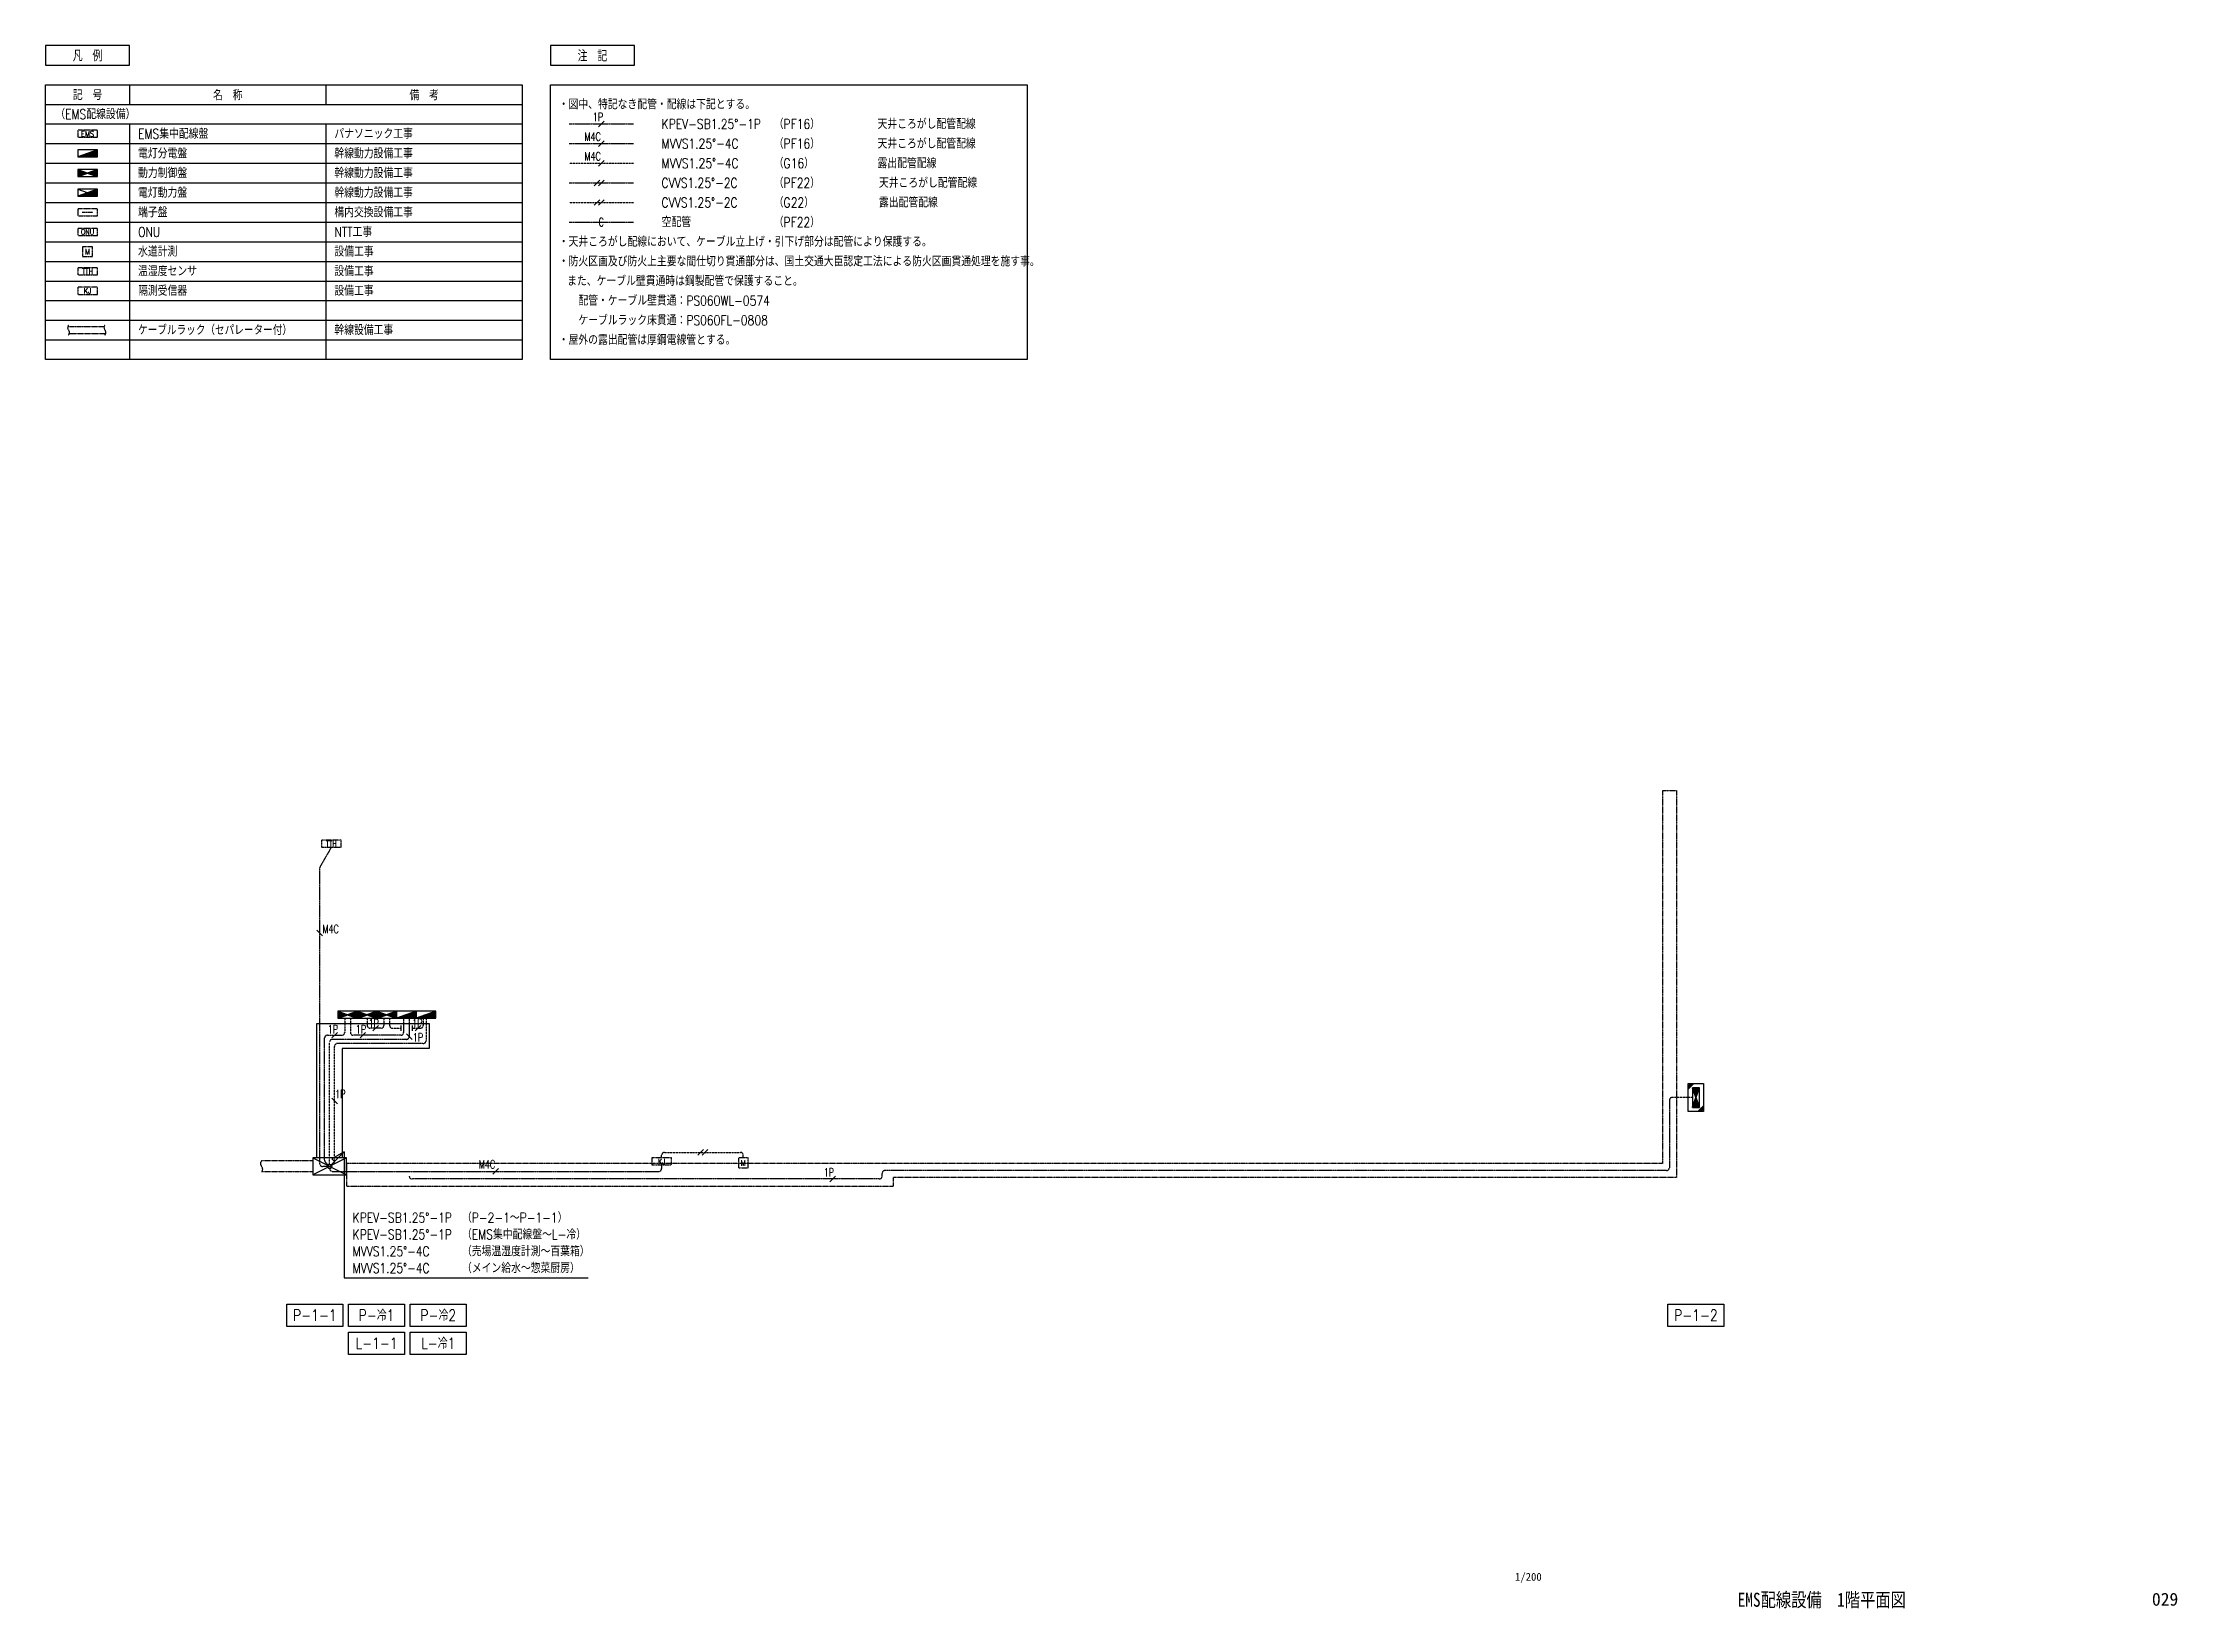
# Model space of a CAD drawing. Header units: millimetres. Extents: x 6400 to 176611, y 1464 to 57300.
# Drawn here: x 6400 to 82510, y 1464 to 57300 of the extents above; entities that cross this region are included whole.
import ezdxf
from ezdxf.enums import TextEntityAlignment as Align

# ---------------------------------------------------------------- set-up
doc = ezdxf.new("R2010")
doc.units = ezdxf.units.MM
doc.header["$LTSCALE"] = 0.2
doc.set_wipeout_variables(frame=1)
for name, pattern in [('CENTER', [50.8, 31.75, -6.35, 6.35, -6.35]), ('DASHED', [19.05, 12.7, -6.35]), ('HIDDEN', [9.525, 6.35, -3.175])]:
    doc.linetypes.add(name, pattern=pattern)
for name, color, linetype in [('1_ケーブルラック', 3, 'Continuous'), ('1_シンボル', 2, 'Continuous'), ('1_乗数', 3, 'Continuous'), ('1_強調文字', 4, 'Continuous'), ('1_文字', 3, 'Continuous'), ('1_表', 7, 'Continuous'), ('1_配線_1', 1, 'Continuous'), ('1_配線_3', 1, 'DASHED'), ('1_配線_4', 1, 'CENTER'), ('A_建築', 8, 'Continuous'), ('枠内記述', 3, 'Continuous')]:
    doc.layers.add(name, color=color, linetype=linetype)
doc.styles.add('L', font='simplex.shx', dxfattribs={"width": 0.8, "bigfont": 'extfont2.shx'})
doc.styles.get("Standard").update_dxf_attribs({"font": 'simplex.shx', "width": 0.8, "bigfont": 'extfont2.shx'})
doc.styles.add('ゴシック', font='MS Gothic.ttf', dxfattribs={"height": 4})
pattern_1 = [(0, (-72500, -18575), (0, 3.175), [])]

msp = doc.modelspace()

# ---------------------------------------------------------------- texts
at = {"layer": '1_シンボル', "color": 7, "width": 0.8}
msp.add_text('TTH', height=200, dxfattribs=at).set_placement((16690, 28730), align=Align.MIDDLE)
at = {"layer": '1_乗数', "linetype": 'Continuous', "lineweight": 0, "width": 0.7}
for s, p in [('M4C', (16375, 25545)), ('1P', (16561, 21965)), ('1P', (17564, 21965)), ('1P', (18019, 22177)), ('1P', (19575, 22183)), ('1P', (19597, 21674)), ('1P', (16825, 19655)), ('M4C', (21949, 17148)), ('1P', (34245, 16859))]:
    msp.add_text(s, height=300, dxfattribs=at).set_placement(p)
at = {"layer": '1_文字', "width": 0.8}
for s, p in [('KPEV-SB1.25°-1P', (17450, 15221)), ('（P-2-1～P-1-1）', (21350, 15221)), ('KPEV-SB1.25°-1P', (17450, 14621)), ('（EMS集中配線盤～L-冷）', (21350, 14621)), ('MVVS1.25°-4C', (17450, 14021)), ('MVVS1.25°-4C', (17450, 13421)), ('（売場温湿度計測～百葉箱）', (21350, 14021)), ('（メイン給水～惣菜厨房）', (21350, 13421))]:
    msp.add_text(s, height=350, dxfattribs=at).set_placement(p)
at = {"layer": '枠内記述', "linetype": 'ByBlock', "lineweight": -2, "style": 'ゴシック'}
msp.add_text('1/200', height=280, dxfattribs=at).set_placement((58895, 2447))
at = {"layer": '枠内記述', "linetype": 'ByBlock', "lineweight": -2, "style": 'ゴシック', "width": 0.8}
msp.add_text('EMS配線設備\u30001階平面図', height=500, dxfattribs=at).set_placement((69835, 1769), align=Align.MIDDLE_CENTER)
at = {"layer": '枠内記述', "style": 'ゴシック'}
msp.add_text('029', height=460, dxfattribs=at).set_placement((81605, 1558))

# ---------------------------------------------------------------- blocks, each defined once
blk = doc.blocks.new('L-電灯分電盤')
at = {"linetype": 'ByBlock'}
h = blk.add_hatch(dxfattribs=at)
h.set_pattern_fill('LINE', color=0, style=0)
h.set_pattern_definition([(0, (-9550, -23375), (0, 3.175), [])])
h.paths.add_polyline_path([(350, 250), (-350, 0), (350, 0)])
at = {"color": 0, "linetype": 'ByBlock'}
for p, q in [((350, 250), (-350, 0)), ((350, 250), (-350, 250)), ((-350, 250), (-350, 0)), ((-350, 0), (350, 0)), ((350, 0), (350, 250))]:
    blk.add_line(p, q, dxfattribs=at)
blk = doc.blocks.new('MP-動力制御盤')
at = {"linetype": 'ByBlock'}
h = blk.add_hatch(dxfattribs=at)
h.set_pattern_fill('LINE', color=0, style=0)
h.set_pattern_definition(pattern_1)
h.paths.add_polyline_path([(-350, 250), (0, 125), (-350, 0)])
h = blk.add_hatch(dxfattribs=at)
h.set_pattern_fill('LINE', color=0, style=0)
h.set_pattern_definition(pattern_1)
h.paths.add_polyline_path([(350, 250), (0, 125), (350, 0)])
at = {"color": 0, "linetype": 'ByBlock'}
for p, q in [((-350, 250), (350, 0)), ((350, 250), (-350, 0))]:
    blk.add_line(p, q, dxfattribs=at)
blk.add_lwpolyline([(-350, 0), (350, 0), (350, 250), (-350, 250)], close=True, dxfattribs=at)
blk = doc.blocks.new('B-電灯動力盤 A')
at = {"linetype": 'ByBlock'}
h = blk.add_hatch(dxfattribs=at)
h.set_pattern_fill('LINE', color=0, style=0)
h.set_pattern_definition([(0, (-9500, -23375), (0, 3.175), [])])
h.paths.add_polyline_path([(350, 250), (-350, 0), (350, 0)])
at = {"color": 0, "linetype": 'ByBlock', "lineweight": -2}
blk.add_line((-350, 250), (350, 0), dxfattribs=at)
at = {"color": 0, "linetype": 'ByBlock'}
for p, q in [((350, 250), (-350, 0)), ((350, 250), (-350, 250)), ((-350, 250), (-350, 0)), ((-350, 0), (350, 0)), ((350, 0), (350, 250))]:
    blk.add_line(p, q, dxfattribs=at)
blk = doc.blocks.new('C-ﾌﾟﾙﾎﾞｯｸｽ')
at = {"color": 0, "linetype": 'ByBlock'}
for p, q in [((-150, 150), (150, -150)), ((150, 150), (-150, -150))]:
    blk.add_line(p, q, dxfattribs=at)
blk.add_lwpolyline([(-150, -150), (150, -150), (150, 150), (-150, 150)], close=True, dxfattribs=at)
blk = doc.blocks.new('C-立上り')
at = {"color": 0, "linetype": 'ByBlock'}
blk.add_line((54, 54), (521, 521), dxfattribs=at)
blk.add_lwpolyline([(521, 521), (81, 267), (174, 174)], dxfattribs=at)
blk.add_circle((0, 0), 77, dxfattribs=at)
blk = doc.blocks.new('ET-端子盤')
at = {"color": 0, "linetype": 'ByBlock'}
blk.add_line((-193, 125), (193, 125), dxfattribs=at)
blk.add_lwpolyline([(-350, 0), (350, 0), (350, 250), (-350, 250)], close=True, dxfattribs=at)
blk = doc.blocks.new('水道計測')
at = {"color": 0, "linetype": 'HIDDEN'}
blk.add_lwpolyline([(-175, -175), (175, -175), (175, 175), (-175, 175)], close=True, dxfattribs=at)
at = {"color": 0, "width": 0.8}
blk.add_text('M', height=200, dxfattribs=at).set_placement((0, 0), align=Align.MIDDLE)
blk = doc.blocks.new('隔測受信器')
at = {"color": 0, "linetype": 'HIDDEN'}
blk.add_lwpolyline([(-350, -125), (350, -125), (350, 125), (-350, 125)], close=True, dxfattribs=at)
at = {"color": 0, "width": 0.8}
blk.add_text('KJ', height=200, dxfattribs=at).set_placement((0, 0), align=Align.MIDDLE)

# ---------------------------------------------------------------- linework, layer by layer
at = {"layer": '1_ケーブルラック', "color": 7, "linetype": 'HIDDEN'}
for p, q in [((64149, 30625), (64649, 30625)), ((64149, 30625), (64149, 17325)), ((64649, 30625), (64649, 16825)), ((16029, 17425), (14204, 17425)), ((16029, 17025), (14204, 17025)), ((64149, 17325), (17229, 17325)), ((17229, 17325), (17229, 16525)), ((36729, 16825), (36729, 16525)), ((64649, 16825), (36729, 16825)), ((17229, 16525), (36729, 16525))]:
    msp.add_line(p, q, dxfattribs=at)
at = {"layer": '1_ケーブルラック'}
msp.add_lwpolyline([(16179, 22325), (20179, 22325), (20179, 21425), (17079, 21425), (17079, 17525), (16179, 17525)], close=True, dxfattribs=at)
at = {"layer": '1_ケーブルラック', "color": 7, "linetype": 'HIDDEN'}
msp.add_lwpolyline([(14204, 17425, 0.4), (14204, 17225, -0.4), (14204, 17025)], format="xyb", dxfattribs=at)
at = {"layer": '1_シンボル', "color": 7, "linetype": 'HIDDEN'}
msp.add_lwpolyline([(16340, 28605), (17040, 28605), (17040, 28855), (16340, 28855)], close=True, dxfattribs=at)
at = {"layer": '1_乗数', "linetype": 'Continuous', "lineweight": -3}
for p, q in [((16375, 25445), (16175, 25645)), ((18369, 22255), (18169, 22055)), ((19881, 22255), (19681, 22055)), ((16911, 22005), (16710, 21805)), ((17914, 22005), (17714, 21805)), ((19569, 21755), (19369, 21955)), ((16906, 19459), (16706, 19660)), ((29962, 17825), (29762, 17625)), ((30112, 17825), (29912, 17625)), ((22649, 17148), (22449, 16948)), ((34669, 16875), (34469, 16675))]:
    msp.add_line(p, q, dxfattribs=at)
at = {"layer": '1_文字'}
for p, q in [((17150, 17746), (17150, 13246)), ((17150, 13246), (25850, 13246))]:
    msp.add_line(p, q, dxfattribs=at)
at = {"layer": '1_配線_1'}
for p, q in [((19169, 22255), (19169, 22055)), ((19569, 22255), (19569, 22055))]:
    msp.add_line(p, q, dxfattribs=at)
at = {"layer": '1_配線_3'}
for p, q in [((17169, 22505), (17169, 22005)), ((17369, 22505), (17369, 22005)), ((17969, 22505), (17969, 22255)), ((18569, 22505), (18569, 22255)), ((18769, 22505), (18769, 22255)), ((18869, 22155), (19169, 22155)), ((19569, 22155), (19869, 22155)), ((19969, 22505), (19969, 22255)), ((20069, 22505), (20069, 21705)), ((16629, 17302), (16629, 21655)), ((16806, 17302), (16806, 21505)), ((65219, 19680), (64499, 19680)), ((28469, 17525), (28469, 17625)), ((28569, 17725), (31279, 17725)), ((31379, 17525), (31379, 17625))]:
    msp.add_line(p, q, dxfattribs=at)
for centre, start, end in [((18869, 22255), 180, 270), ((19869, 22255), 270, 0), ((28569, 17625), 90, 180), ((31279, 17625), 0, 90)]:
    msp.add_arc(centre, 100, start, end, dxfattribs=at)
at = {"layer": '1_配線_4'}
for p, q in [((16690, 28605), (16288, 27910)), ((16275, 27860), (16275, 17325)), ((18469, 22155), (18069, 22155)), ((19269, 22505), (19269, 22005)), ((19469, 22505), (19469, 21855)), ((16452, 17443), (16452, 21805)), ((16552, 21905), (17069, 21905)), ((19369, 21755), (16729, 21755)), ((19969, 21605), (16906, 21605)), ((19169, 21905), (17469, 21905)), ((64399, 19580), (64399, 17175)), ((16552, 17225), (16375, 17225)), ((16575, 17279), (16481, 17373)), ((16729, 17048), (28369, 17048)), ((36229, 16775), (19569, 16775)), ((28469, 17275), (28469, 17148)), ((36329, 16875), (36329, 16975)), ((64299, 17075), (36429, 17075))]:
    msp.add_line(p, q, dxfattribs=at)
for centre, start, end in [((16375, 27860), 150, 180), ((18069, 22255), 180, 270), ((18469, 22255), 270, 0), ((16552, 21805), 90, 180), ((16729, 21655), 90, 180), ((16906, 21505), 90, 180), ((17069, 22005), 270, 0), ((17469, 22005), 180, 270), ((19169, 22005), 270, 0), ((19369, 21855), 270, 0), ((19969, 21705), 270, 0), ((64499, 19580), 90, 180), ((16375, 17325), 180, 270), ((16552, 17443), 180, 225), ((16729, 17148), 180, 270), ((19569, 16875), 180, 270), ((28369, 17148), 270, 0), ((36229, 16875), 270, 0), ((36429, 16975), 90, 180), ((64299, 17175), 270, 0)]:
    msp.add_arc(centre, 100, start, end, dxfattribs=at)
at = {"layer": 'A_建築'}
for p, q in [((65169, 20180), (65069, 20080)), ((65219, 20180), (65069, 20030)), ((65269, 20180), (65069, 19980)), ((65619, 19380), (65419, 19180)), ((65619, 19330), (65469, 19180)), ((65619, 19280), (65519, 19180))]:
    msp.add_line(p, q, dxfattribs=at)
msp.add_lwpolyline([(65069, 20180), (65619, 20180), (65619, 19180), (65069, 19180)], close=True, dxfattribs=at)

# ---------------------------------------------------------------- block references
at = {"layer": '1_シンボル', "linetype": 'Continuous', "lineweight": 0}
for p in [(17269, 22505), (17969, 22505), (18669, 22505)]:
    msp.add_blockref('MP-動力制御盤', p, dxfattribs=at)
at = {"layer": '1_シンボル', "linetype": 'ByBlock', "lineweight": -2}
for p in [(19369, 22505), (20069, 22505)]:
    msp.add_blockref('L-電灯分電盤', p, dxfattribs=at)
at = {"layer": '1_シンボル', "linetype": 'Continuous', "lineweight": 0, "rotation": 90}
msp.add_blockref('MP-動力制御盤', (65469, 19680), dxfattribs=at)
at = {"layer": '1_シンボル', "color": 7, "lineweight": 0, "xscale": 4, "yscale": 2}
msp.add_blockref('C-ﾌﾟﾙﾎﾞｯｸｽ', (16629, 17225), dxfattribs=at)
at = {"layer": '1_シンボル', "linetype": 'ByBlock'}
msp.add_blockref('C-立上り', (16629, 17225), dxfattribs=at)
at = {"layer": '1_シンボル', "color": 7}
for name, p in [('隔測受信器', (28469, 17400)), ('水道計測', (31379, 17350))]:
    msp.add_blockref(name, p, dxfattribs=at)

msp.set_redraw_order([(e.dxf.handle, doc.entitydb.next_handle()) for e in msp.query("TEXT MTEXT ATTDEF DIMENSION ARC_DIMENSION")])  # texts and dimensions are drawn at this point

# ---------------------------------------------------------------- wipeouts: each hides what was drawn before it
for points in [[(6400, 57300), (41600, 57300), (41600, 45900), (6400, 45900)], [(15004, 12416), (17204, 12416), (17204, 11416), (15004, 11416)], [(64244, 12416), (66444, 12416), (66444, 11416), (64244, 11416)]]:
    msp.add_wipeout(points)

# ---------------------------------------------------------------- next in the draw order: linework, layer by layer
at = {"layer": '1_ケーブルラック', "color": 7, "linetype": 'HIDDEN'}
for p, q in [((7291, 47175), (8591, 47175)), ((7350, 46925), (8650, 46925))]:
    msp.add_line(p, q, dxfattribs=at)
for points in [[(7321, 46875, 0.4), (7321, 47050, -0.4), (7321, 47225)], [(8621, 46875, 0.4), (8621, 47050, -0.4), (8621, 47225)]]:
    msp.add_lwpolyline(points, format="xyb", dxfattribs=at)
at = {"layer": '1_シンボル', "color": 7, "linetype": 'HIDDEN'}
for points in [[(7650, 53925), (8350, 53925), (8350, 54175), (7650, 54175)], [(7650, 50425), (8350, 50425), (8350, 50675), (7650, 50675)], [(7650, 49025), (8350, 49025), (8350, 49275), (7650, 49275)]]:
    msp.add_lwpolyline(points, close=True, dxfattribs=at)
at = {"layer": '1_乗数', "linetype": 'Continuous', "lineweight": -3}
for p, q in [((26417, 54500), (26217, 54300)), ((26417, 53800), (26217, 53600)), ((26417, 53100), (26217, 52900)), ((26267, 52400), (26067, 52200)), ((26417, 52400), (26217, 52200)), ((26267, 51700), (26067, 51500)), ((26417, 51700), (26217, 51500))]:
    msp.add_line(p, q, dxfattribs=at)
at = {"layer": '1_強調文字'}
for points in [[(15104, 12316), (17104, 12316), (17104, 11516), (15104, 11516)], [(64344, 12316), (66344, 12316), (66344, 11516), (64344, 11516)]]:
    msp.add_lwpolyline(points, close=True, dxfattribs=at)
at = {"layer": '1_表', "color": 3}
for p, q in [((9500, 55800), (9500, 55100)), ((16500, 55800), (16500, 55100)), ((9500, 54400), (9500, 46000)), ((16500, 54400), (16500, 46000))]:
    msp.add_line(p, q, dxfattribs=at)
at = {"layer": '1_表'}
for p, q in [((6500, 55100), (23500, 55100)), ((6500, 54400), (23500, 54400)), ((6500, 53700), (23500, 53700)), ((6500, 53000), (23500, 53000)), ((6500, 52300), (23500, 52300)), ((6500, 51600), (23500, 51600)), ((6500, 50900), (23500, 50900)), ((6500, 50200), (23500, 50200)), ((6500, 49500), (23500, 49500)), ((6500, 48800), (23500, 48800)), ((6500, 48100), (23500, 48100)), ((6500, 47400), (23500, 47400)), ((6500, 46700), (23500, 46700))]:
    msp.add_line(p, q, dxfattribs=at)
at = {"layer": '1_表', "color": 2}
for points in [[(6500, 56500), (9500, 56500), (9500, 57200), (6500, 57200)], [(24500, 56500), (27500, 56500), (27500, 57200), (24500, 57200)], [(6500, 51600), (6500, 55800), (23500, 55800), (23500, 46000), (6500, 46000)], [(41500, 46000), (24500, 46000), (24500, 55800), (41500, 55800)]]:
    msp.add_lwpolyline(points, close=True, dxfattribs=at)
at = {"layer": '1_配線_3'}
msp.add_line((25167, 53000), (27467, 53000), dxfattribs=at)
at = {"layer": '1_配線_3', "lineweight": -3}
msp.add_line((25167, 51600), (27467, 51600), dxfattribs=at)
at = {"layer": '1_配線_4'}
for p, q in [((25167, 54400), (27467, 54400)), ((25167, 53700), (27467, 53700))]:
    msp.add_line(p, q, dxfattribs=at)
at = {"layer": '1_配線_4', "lineweight": -3}
for p, q in [((25167, 52300), (27467, 52300)), ((25167, 50900), (27467, 50900))]:
    msp.add_line(p, q, dxfattribs=at)

# ---------------------------------------------------------------- next in the draw order: block references
at = {"layer": '1_シンボル', "color": 7, "linetype": 'ByBlock', "lineweight": -2}
msp.add_blockref('L-電灯分電盤', (8000, 53225), dxfattribs=at)
at = {"layer": '1_シンボル', "color": 7, "linetype": 'Continuous', "lineweight": 0}
msp.add_blockref('MP-動力制御盤', (8000, 52525), dxfattribs=at)
at = {"layer": '1_シンボル', "color": 7, "linetype": 'Continuous'}
msp.add_blockref('B-電灯動力盤 A', (8000, 51825), dxfattribs=at)
at = {"layer": '1_シンボル', "color": 7, "linetype": 'HIDDEN', "lineweight": 0}
msp.add_blockref('ET-端子盤', (8000, 51125), dxfattribs=at)
at = {"layer": '1_シンボル', "color": 7}
for name, p in [('水道計測', (8000, 49850)), ('隔測受信器', (8000, 48450))]:
    msp.add_blockref(name, p, dxfattribs=at)

# ---------------------------------------------------------------- next in the draw order: texts
at = {"layer": '1_シンボル', "color": 7, "width": 0.8}
for s, p in [('EMS', (8000, 54050)), ('ONU', (8000, 50550)), ('TTH', (8000, 49150))]:
    msp.add_text(s, height=200, dxfattribs=at).set_placement(p, align=Align.MIDDLE)
at = {"layer": '1_乗数', "linetype": 'Continuous', "lineweight": 0, "width": 0.7}
for s, p in [('1P', (26017, 54500)), ('M4C', (25717, 53800)), ('M4C', (25717, 53100))]:
    msp.add_text(s, height=300, dxfattribs=at).set_placement(p)
msp.add_text('C', height=300, dxfattribs=at).set_placement((26317, 50900), align=Align.MIDDLE)
at = {"layer": '1_強調文字', "style": 'L', "width": 0.8}
for s, p in [('凡\u3000例', (8000, 56850)), ('注\u3000記', (26000, 56850))]:
    msp.add_text(s, height=400, dxfattribs=at).set_placement(p, align=Align.MIDDLE)
at = {"layer": '1_強調文字', "width": 0.8}
for s, p in [('P-1-1', (16104, 11916)), ('P-1-2', (65344, 11916))]:
    msp.add_text(s, height=400, dxfattribs=at).set_placement(p, align=Align.MIDDLE_CENTER)
at = {"layer": '1_文字', "width": 0.8}
for s, p in [('記\u3000号', (8000, 55450)), ('名\u3000称', (13000, 55450)), ('備\u3000考', (20000, 55450))]:
    msp.add_text(s, height=350, dxfattribs=at).set_placement(p, align=Align.MIDDLE)
at = {"layer": '1_文字'}
for s, width, p in [('（EMS配線設備）', 0.8, (6850, 54575)), ('・図中、特記なき配管・配線は下記とする。', 0.8, (24800, 54925)), ('EMS集中配線盤', 0.8, (9800, 53875)), ('パナソニック工事', 0.8, (16800, 53875)), ('KPEV-SB1.25°-1P', 0.8, (28467, 54225)), ('（PF16）', 0.8, (32467, 54225)), ('天井ころがし配管配線', 0.8, (36167, 54225)), ('電灯分電盤', 0.8, (9800, 53175)), ('幹線動力設備工事', 0.8, (16800, 53175)), ('MVVS1.25°-4C', 0.8, (28467, 53525)), ('（PF16）', 0.8, (32467, 53525)), ('天井ころがし配管配線', 0.8, (36167, 53525)), ('動力制御盤', 0.8, (9800, 52475)), ('幹線動力設備工事', 0.8, (16800, 52475)), ('MVVS1.25°-4C', 0.8, (28467, 52825)), ('（G16）', 0.8, (32467, 52825)), ('電灯動力盤', 0.8, (9800, 51775)), ('幹線動力設備工事', 0.8, (16800, 51775)), ('端子盤', 0.8, (9800, 51075)), ('構内交換設備工事', 0.8, (16800, 51075)), ('ONU', 0.8, (9800, 50375)), ('NTT工事', 0.8, (16800, 50375)), ('・天井ころがし配線において、ケーブル立上げ・引下げ部分は配管により保護する。', 0.8, (24800, 50025)), ('水道計測', 0.8, (9800, 49675)), ('設備工事', 0.8, (16800, 49675)), ('・防火区画及び防火上主要な間仕切り貫通部分は、国土交通大臣認定工法による防火区画貫通処理を施す事。', 0.8, (24800, 49325)), ('温湿度センサ', 0.8, (9800, 48975)), ('設備工事', 0.8, (16800, 48975)), ('また、ケーブル壁貫通時は鋼製配管で保護すること。', 0.8, (25100, 48625)), ('隔測受信器', 0.8, (9800, 48275)), ('設備工事', 0.8, (16800, 48275)), ('ケーブルラック（セパレーター付）', 0.7, (9800, 46875)), ('幹線設備工事', 0.8, (16800, 46875)), ('・屋外の露出配管は厚鋼電線管とする。', 0.8, (24800, 46525))]:
    msp.add_text(s, height=350, dxfattribs=dict(at, width=width)).set_placement(p)
at = {"layer": '1_文字', "lineweight": -3, "width": 0.8}
for s, p in [('（PF22）', (32467, 52125)), ('露出配管配線', (36167, 52825)), ('CVVS1.25°-2C', (28467, 52125)), ('CVVS1.25°-2C', (28467, 51425)), ('（G22）', (32467, 51425)), ('天井ころがし配管配線', (36217, 52125)), ('露出配管配線', (36217, 51425)), ('空配管', (28467, 50725)), ('（PF22）', (32467, 50725))]:
    msp.add_text(s, height=350, dxfattribs=at).set_placement(p)
at = {"layer": '1_文字', "width": 0.8}
for s, p in [('配管・ケーブル壁貫通：PS060WL-0574', (25500, 48100)), ('ケーブルラック床貫通：PS060FL-0808', (25500, 47400))]:
    msp.add_text(s, height=350, dxfattribs=at).set_placement(p, align=Align.MIDDLE_LEFT)

# ---------------------------------------------------------------- next in the draw order: wipeouts: each hides what was drawn before it
msp.add_wipeout([(17204, 12416), (19404, 12416), (19404, 11416), (17204, 11416)])

# ---------------------------------------------------------------- next in the draw order: linework, layer by layer
at = {"layer": '1_強調文字'}
msp.add_lwpolyline([(17304, 12316), (19304, 12316), (19304, 11516), (17304, 11516)], close=True, dxfattribs=at)

# ---------------------------------------------------------------- next in the draw order: wipeouts: each hides what was drawn before it
msp.add_wipeout([(19404, 12416), (21604, 12416), (21604, 11416), (19404, 11416)])

# ---------------------------------------------------------------- next in the draw order: linework, layer by layer
msp.add_lwpolyline([(19504, 12316), (21504, 12316), (21504, 11516), (19504, 11516)], close=True, dxfattribs=at)

# ---------------------------------------------------------------- next in the draw order: wipeouts: each hides what was drawn before it
msp.add_wipeout([(19404, 11416), (21604, 11416), (21604, 10416), (19404, 10416)])

# ---------------------------------------------------------------- next in the draw order: linework, layer by layer
msp.add_lwpolyline([(19504, 11316), (21504, 11316), (21504, 10516), (19504, 10516)], close=True, dxfattribs=at)

# ---------------------------------------------------------------- next in the draw order: texts
at = {"layer": '1_強調文字', "width": 0.8}
for s, p in [('P-冷2', (20504, 11916)), ('L-冷1', (20504, 10916))]:
    msp.add_text(s, height=400, dxfattribs=at).set_placement(p, align=Align.MIDDLE_CENTER)

# ---------------------------------------------------------------- next in the draw order: wipeouts: each hides what was drawn before it
msp.add_wipeout([(17204, 11416), (19404, 11416), (19404, 10416), (17204, 10416)])

# ---------------------------------------------------------------- next in the draw order: linework, layer by layer
at = {"layer": '1_強調文字'}
msp.add_lwpolyline([(17304, 11316), (19304, 11316), (19304, 10516), (17304, 10516)], close=True, dxfattribs=at)

# ---------------------------------------------------------------- next in the draw order: texts
at = {"layer": '1_強調文字', "width": 0.8}
for s, p in [('P-冷1', (18304, 11916)), ('L-1-1', (18304, 10916))]:
    msp.add_text(s, height=400, dxfattribs=at).set_placement(p, align=Align.MIDDLE_CENTER)

doc.saveas('drawing.dxf')
